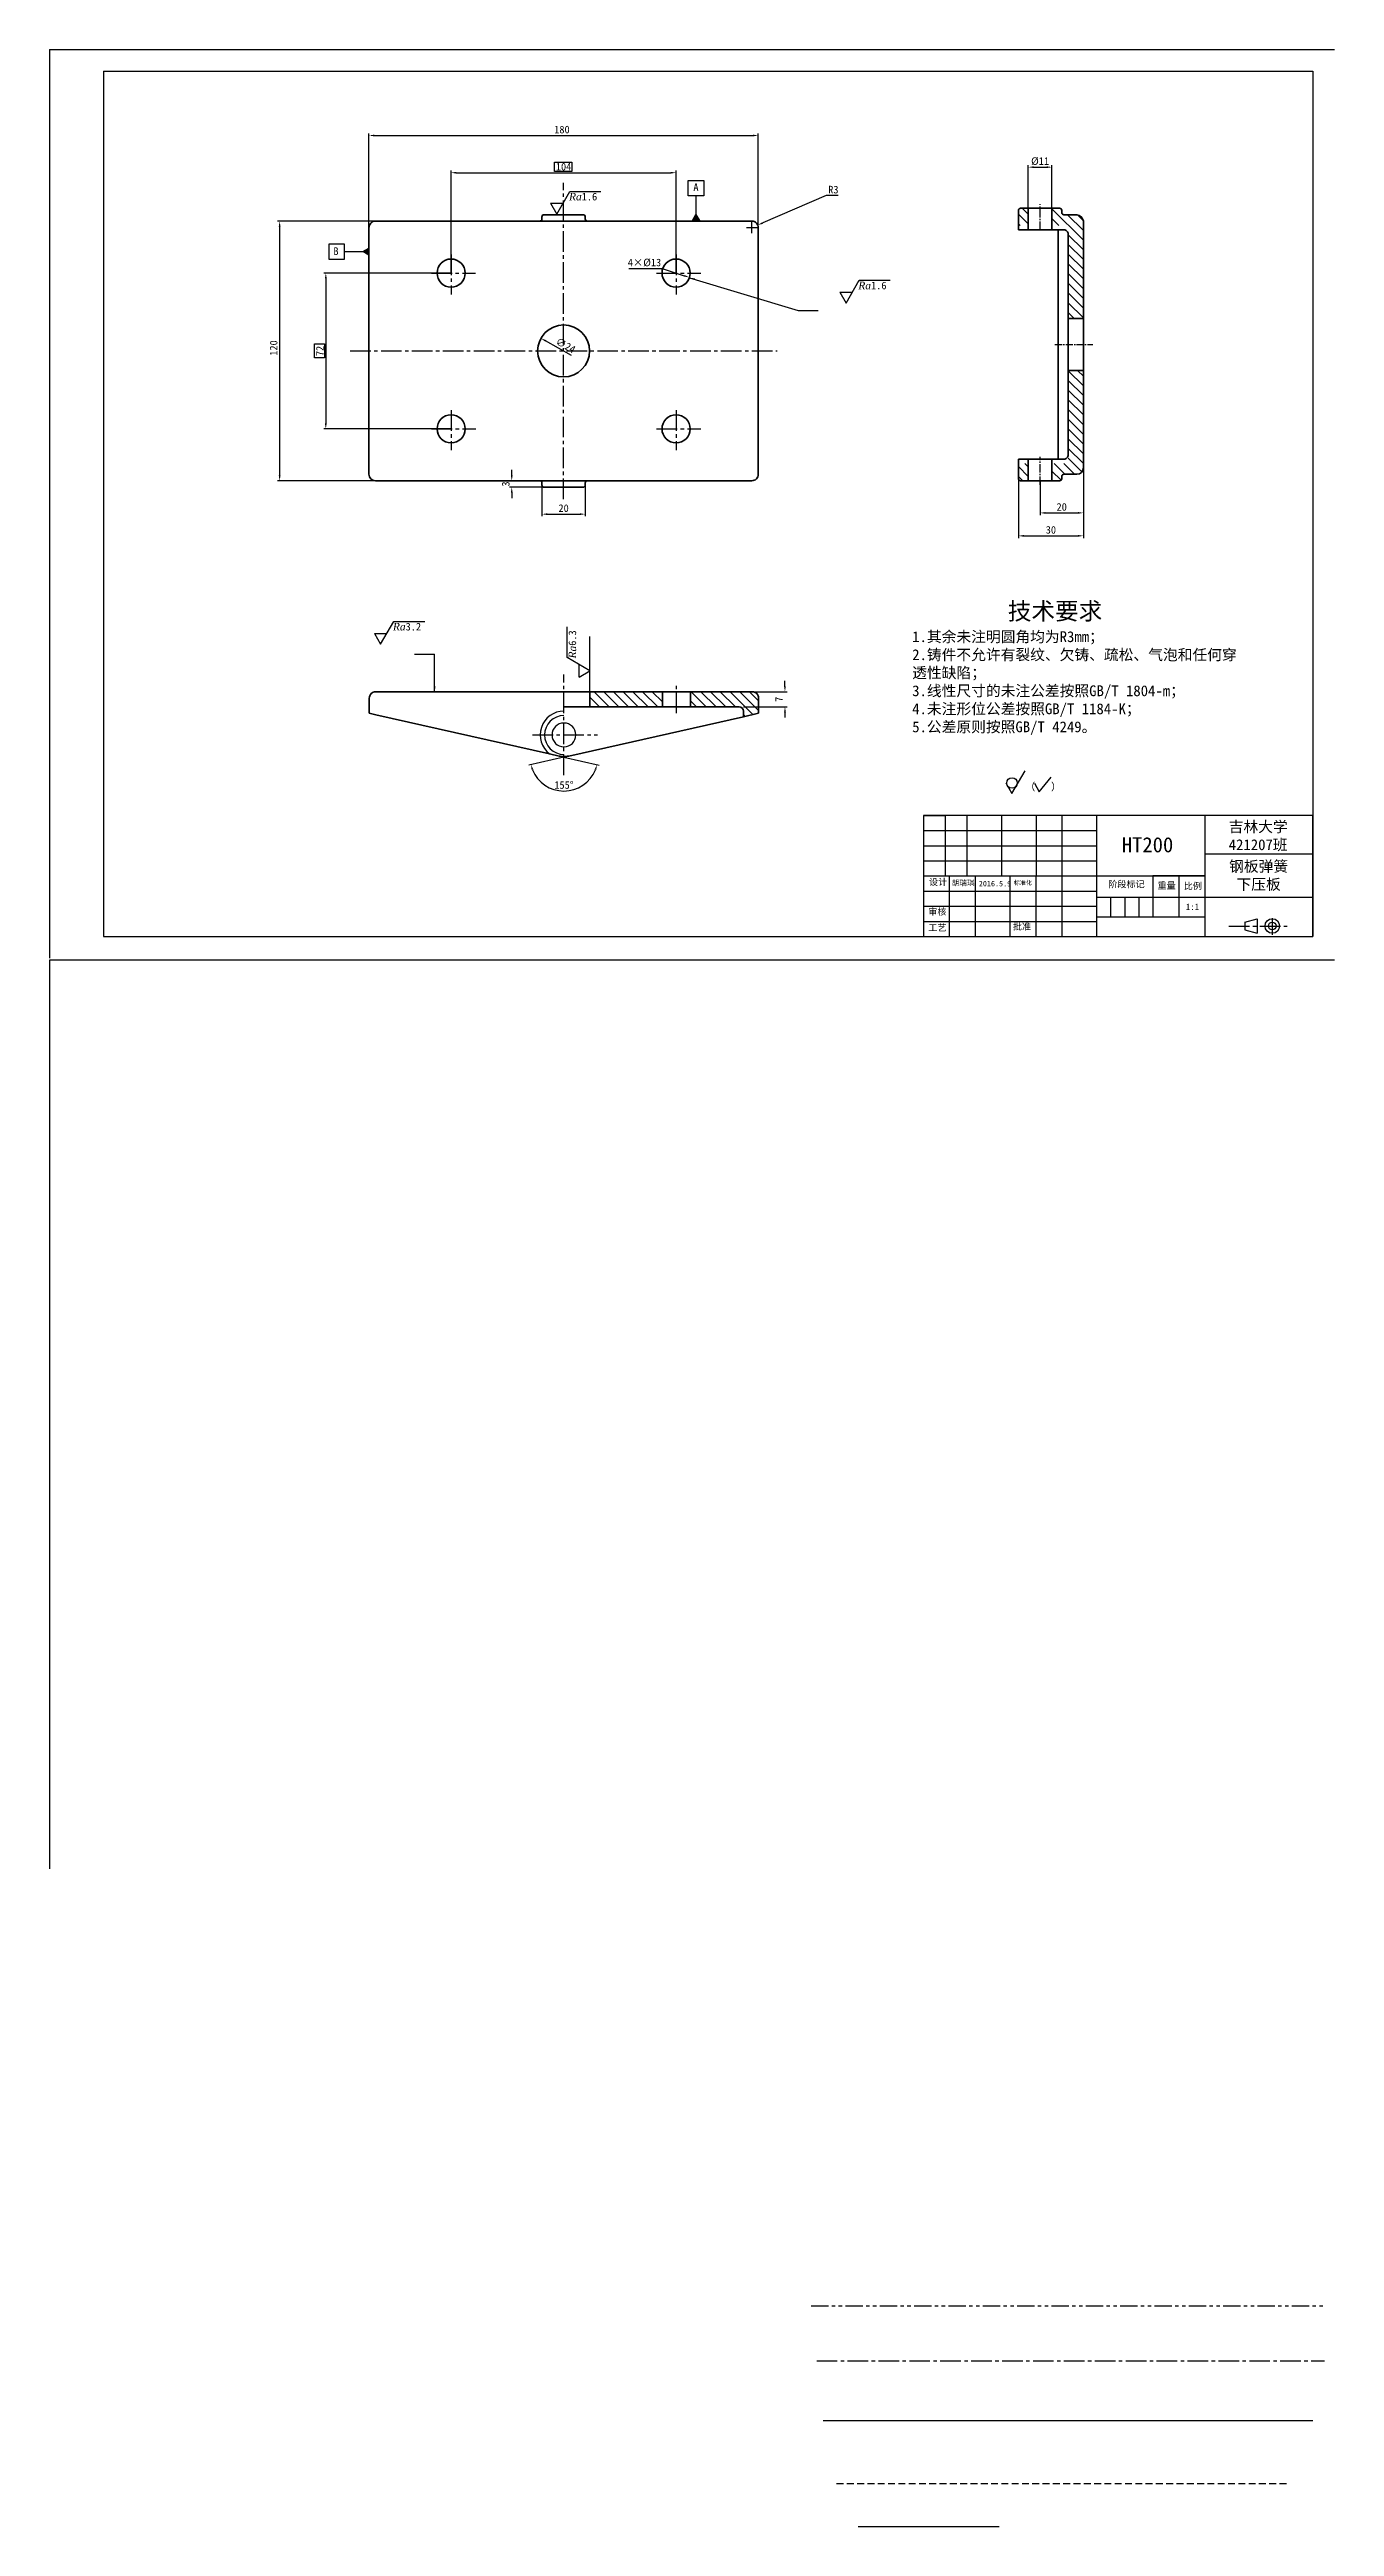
# Model space of a CAD drawing. Header units: millimetres. Extents: x -4667 to 8941, y -1665 to 5310.
# Drawn here: x 344 to 938, y 1129 to 2274 of the extents above; entities that cross this region are included whole.
import ezdxf

# ---------------------------------------------------------------- set-up
doc = ezdxf.new("R2010")
doc.units = ezdxf.units.MM
for name, pattern in [('ACAD_ISO02W100', [15, 12, -3]), ('CENTER2', [28.575000000000003, 19.05, -3.175, 3.175, -3.175]), ('DASHED2', [9.524999999999999, 6.35, -3.175]), ('PHANTOM2', [31.750000000000004, 15.875, -3.175, 3.175, -3.175, 3.175, -3.175])]:
    doc.linetypes.add(name, pattern=pattern)
for name, color, linetype in [('双点划线、', 3, 'PHANTOM2'), ('图层1', 7, 'CONTINUOUS'), ('尺寸', 4, 'CONTINUOUS'), ('文字', 3, 'CONTINUOUS'), ('点划线', 6, 'CENTER2'), ('细实线', 3, 'CONTINUOUS'), ('虚线', 4, 'DASHED2')]:
    doc.layers.add(name, color=color, linetype=linetype)
doc.layers.add('粗实线', color=2, linetype='CONTINUOUS', lineweight=30)
doc.styles.get("Standard").update_dxf_attribs({"font": '', "height": 3.5})
doc.styles.get('Standard').set_extended_font_data('SimSun')
doc.dimstyles.new('无偏差', dxfattribs={"dimtxt": 3.5, "dimasz": 2.5, "dimexe": 1, "dimexo": 0, "dimgap": 1, "dimtad": 1, "dimtoh": 1, "dimdec": 0, "dimzin": 0, "dimdsep": 46, "dimtxsty": 'Standard', "dimcen": 2.5, "dimclrd": 256, "dimadec": 0, "dimazin": 0, "dimtfac": 1, "dimtdec": 0, "dimtofl": 0, "dimtmove": 0, "dimatfit": 3, "dimfxl": 1, "dimtolj": 1, "dimtzin": 0, "dimarcsym": 0})
doc.dimstyles.new('无偏差$0', dxfattribs={"dimtxt": 3.5, "dimasz": 2.5, "dimexe": 1, "dimexo": 0, "dimgap": 1, "dimtad": 1, "dimtoh": 1, "dimdec": 0, "dimzin": 0, "dimdsep": 46, "dimtxsty": 'Standard', "dimcen": 2.5, "dimclrd": 256, "dimadec": 0, "dimazin": 0, "dimtfac": 1, "dimtdec": 0, "dimtofl": 0, "dimtmove": 0, "dimatfit": 3, "dimfxl": 1, "dimtolj": 1, "dimtzin": 0, "dimarcsym": 0})

msp = doc.modelspace()

# ---------------------------------------------------------------- texts
at = {"layer": '图层1', "color": 3, "linetype": 'ACAD_ISO02W100', "lineweight": -3, "insert": (889.234980134464, 1917.129650667374), "char_height": 2.499209012464046, "width": 45.66759662907666, "attachment_point": 1}
msp.add_mtext('{\\fSimSun|b0|i0|c134|p2;\\H2x;吉林大学\\P421207班}', dxfattribs=at)
at = {"layer": '图层1', "color": 3, "linetype": 'Continuous', "lineweight": -3, "attachment_point": 1}
for s, insert, char_height, width in [('{\\fSimSun|b0|i0|c134|p2;HT200}', (839.8004439308074, 1909.786125754113), 6.99778523489933, 42.81232038196278), ('{\\fSimSun|b0|i0|c134|p2;2016.5.9}', (773.7175066226514, 1889.563202784095), 2.499209012464046, 14.83974858611441), ('{\\fSimSun|b0|i0|c134|p2;阶段标记}', (833.5847420123523, 1889.537431346031), 2.999050814956855, 23.56437688786029), ('{\\fSimSun|b0|i0|c134|p2;重量}', (856.3075388783359, 1888.936879872606), 2.999050814956855, 9.858565888789867), ('{\\H1.667x;钢板弹簧\\P 下压板}', (889.4306175987222, 1898.835876605954), 2.999050814956855, 45.82714247817233), ('{\\fSimSun|b0|i0|c134|p2;比例}', (868.4504081666869, 1888.696655369616), 2.999050814956855, 10.45969984630077), ('{\\fSimSun|b0|i0|c134|p2;1:1}', (869.4122159198955, 1879.087788310168), 2.999050814956855, 10.21924438363653)]:
    msp.add_mtext(s, dxfattribs=dict(at, insert=insert, char_height=char_height, width=width))
at = {"layer": '尺寸', "ltscale": 0.5, "char_height": 3.5, "width": 18.06400288446821, "attachment_point": 1}
for s, insert in [('{\\fTimes New Roman|b0|i1|c238|p18;Ra}1.6', (584.2790704365352, 2207.622641484759)), ('{\\fTimes New Roman|b0|i1|c238|p18;Ra}1.6', (718.0037771209345, 2166.543034834758)), ('{\\fTimes New Roman|b0|i1|c238|p18;Ra}3.2', (502.8632383280301, 2008.838245571624))]:
    msp.add_mtext(s, dxfattribs=dict(at, insert=insert))
at = {"layer": '尺寸', "ltscale": 0.5, "insert": (584.0694439861145, 1992.389677252643), "char_height": 3.5, "width": 18.06400288446821, "attachment_point": 1, "rotation": 90}
msp.add_mtext('{\\fTimes New Roman|b0|i1|c238|p18;Ra}6.3', dxfattribs=at)
at = {"layer": '文字', "ltscale": 0.5, "char_height": 3.5, "width": 4.686092984262359, "attachment_point": 1}
for s, insert in [('A', (641.752988222448, 2212.03013693602)), ('B', (475.3562079401236, 2182.411340784922))]:
    msp.add_mtext(s, dxfattribs=dict(at, insert=insert))
at = {"layer": '文字', "linetype": 'Continuous', "lineweight": -3, "insert": (742.9101282218398, 2018.306019970778), "char_height": 2.499209012464046, "width": 154.1637923552209, "attachment_point": 1}
msp.add_mtext('{\\fSimSun|b0|i0|c134|p54;\\H2x;             \\H1.601x;技术要求\\P\\fSimSun|b0|i0|c134|p2;\\H0.6248x;1.其余未注明圆角均为R3mm；\\P2.铸件不允许有裂纹、欠铸、疏松、气泡和任何穿透性缺陷；\\P3.线性尺寸的未注公差按照GB/T 1804-m；\\P4.未注形位公差按照GB/T 1184-K；\\P5.公差原则按照GB/T 4249。}', dxfattribs=at)
at = {"layer": '粗实线', "color": 3, "linetype": 'Continuous', "lineweight": -3, "attachment_point": 1}
for s, insert, char_height, width in [('{\\fSimSun|b0|i0|c134|p54;\\H1.2x;设计}', (750.6884509506231, 1890.552445899515), 2.499209012464046, 10.63293193729163), ('{\\fSimSun|b0|i0|c134|p2;标准化}', (789.897576039702, 1889.722860554), 1.999367209971237, 10.26997686050278), ('{\\fSimSun|b0|i0|c134|p54;工艺}', (750.3561699788538, 1869.417672067062), 2.999050814956855, 10.07913313478674), ('{\\fSimSun|b0|i0|c134|p54;审核}', (750.3561699788538, 1876.831441911748), 2.999050814956855, 10.18989627581951), ('{\\fSimSun|b0|i0|c134|p54;批准}', (789.457751883921, 1869.970936985127), 2.999050814956855, 9.414579642579467)]:
    msp.add_mtext(s, dxfattribs=dict(at, insert=insert, char_height=char_height, width=width))
at = {"layer": '细实线', "ltscale": 0.5, "insert": (797.7547979709589, 1935.135405161639), "char_height": 3.5, "attachment_point": 1}
msp.add_mtext_dynamic_manual_height_columns('{\\H0.95833x;(   )}', width=19.52686324481692, gutter_width=17.5, heights=[0], dxfattribs=at)
at = {"layer": '细实线', "insert": (761.2233928339083, 1889.911700473539), "char_height": 2.5, "width": 15.02663890071199, "attachment_point": 1}
msp.add_mtext('胡瑞琪{\\fￋￎￌﾣﾤ|b0|i0|c134|p2; }', dxfattribs=at)

# ---------------------------------------------------------------- blocks, each defined once
blk = doc.blocks.new('*D182')
at = {"layer": '尺寸', "color": 0, "lineweight": -2, "ltscale": 0.5}
for p, q in [((491.7696314301966, 2191.537069384745), (491.7696314301966, 2235.128379943651)), ((671.7696314301966, 2191.537069647013), (671.7696314301966, 2235.128379943651))]:
    blk.add_line(p, q, dxfattribs=at)
at = {"layer": '尺寸', "lineweight": -2, "ltscale": 0.5}
blk.add_line((494.2696314301966, 2234.128379943651), (669.2696314301966, 2234.128379943651), dxfattribs=at)
at = {"layer": '尺寸', "ltscale": 0.5}
for points in [[(494.2696314301966, 2234.545046610318), (494.2696314301966, 2233.711713276985), (491.7696314301966, 2234.128379943651)], [(669.2696314301966, 2234.545046610318), (669.2696314301966, 2233.711713276985), (671.7696314301966, 2234.128379943651)]]:
    blk.add_solid(points, dxfattribs=at)
at = {"layer": '尺寸', "color": 0, "ltscale": 0.5, "insert": (580.9966765941936, 2236.878379943651), "char_height": 3.5, "attachment_point": 5}
blk.add_mtext('\\A1;180', dxfattribs=at)
blk = doc.blocks.new('*D183')
at = {"layer": '尺寸', "color": 0, "lineweight": -2, "ltscale": 0.5}
for p, q in [((494.7696314301966, 2194.537069647013), (449.4877908079802, 2194.537069647013)), ((494.7696314301966, 2074.537069647013), (449.4877908079801, 2074.537069647013))]:
    blk.add_line(p, q, dxfattribs=at)
at = {"layer": '尺寸', "lineweight": -2, "ltscale": 0.5}
blk.add_line((450.4877908079802, 2192.037069647013), (450.4877908079801, 2077.037069647013), dxfattribs=at)
at = {"layer": '尺寸', "ltscale": 0.5}
for points in [[(450.0711241413135, 2192.037069647013), (450.9044574746468, 2192.037069647013), (450.4877908079802, 2194.537069647013)], [(450.0711241413134, 2077.037069647013), (450.9044574746468, 2077.037069647013), (450.4877908079801, 2074.537069647013)]]:
    blk.add_solid(points, dxfattribs=at)
at = {"layer": '尺寸', "color": 0, "ltscale": 0.5, "insert": (447.7377908079798, 2135.897703584391), "char_height": 3.5, "attachment_point": 5, "rotation": 90}
blk.add_mtext('\\A1;120', dxfattribs=at)
blk = doc.blocks.new('*D184')
at = {"layer": '尺寸', "lineweight": -2, "ltscale": 0.5}
for p, q in [((703.2159635463206, 2206.344282806325), (673.8225626406645, 2193.709139209037)), ((708.7270746574374, 2206.344282806325), (703.2159635463206, 2206.344282806325))]:
    blk.add_line(p, q, dxfattribs=at)
at = {"layer": '尺寸', "color": 0, "lineweight": -2, "ltscale": 0.5}
for p, q in [((666.2696314301975, 2191.537069647015), (671.2696314301974, 2191.537069647015)), ((668.7696314301971, 2189.037069647015), (668.7696314301976, 2194.037069647015))]:
    blk.add_line(p, q, dxfattribs=at)
at = {"layer": '尺寸', "ltscale": 0.5}
blk.add_solid([(673.6580119162688, 2194.091937028012), (673.9871133650602, 2193.326341390062), (671.5257757268148, 2192.721834862663)], dxfattribs=at)
at = {"layer": '尺寸', "color": 0, "ltscale": 0.5, "insert": (706.4715191018819, 2209.094282806325), "char_height": 3.5, "attachment_point": 5}
blk.add_mtext('\\A1;R3', dxfattribs=at)
blk = doc.blocks.new('*D185')
at = {"layer": '尺寸', "color": 0, "lineweight": -2, "ltscale": 0.5}
for p, q in [((571.7696314301966, 2072.53706955959), (571.7696314301966, 2058.104019474331)), ((591.7696314301966, 2072.537069647013), (591.7696314301966, 2058.104019474331))]:
    blk.add_line(p, q, dxfattribs=at)
at = {"layer": '尺寸', "lineweight": -2, "ltscale": 0.5}
blk.add_line((574.2696314301966, 2059.104019474331), (589.2696314301966, 2059.104019474331), dxfattribs=at)
at = {"layer": '尺寸', "ltscale": 0.5}
for points in [[(574.2696314301966, 2059.520686140997), (574.2696314301966, 2058.687352807664), (571.7696314301966, 2059.104019474331)], [(589.2696314301966, 2059.520686140997), (589.2696314301966, 2058.687352807664), (591.7696314301966, 2059.104019474331)]]:
    blk.add_solid(points, dxfattribs=at)
at = {"layer": '尺寸', "color": 0, "ltscale": 0.5, "insert": (581.7696314301966, 2061.854019474331), "char_height": 3.5, "attachment_point": 5}
blk.add_mtext('\\A1;20', dxfattribs=at)
blk = doc.blocks.new('*D186')
at = {"layer": '尺寸', "color": 0, "lineweight": -2, "ltscale": 0.5}
for p, q in [((529.7406850776752, 2170.537069647013), (470.8473397914713, 2170.537069647013)), ((529.7696314301966, 2098.537069647013), (470.8473397914713, 2098.537069647013))]:
    blk.add_line(p, q, dxfattribs=at)
at = {"layer": '尺寸', "lineweight": -2, "ltscale": 0.5}
blk.add_line((471.8473397914713, 2168.037069647013), (471.8473397914713, 2101.037069647013), dxfattribs=at)
at = {"layer": '尺寸', "ltscale": 0.5}
for points in [[(471.4306731248046, 2168.037069647013), (472.264006458138, 2168.037069647013), (471.8473397914713, 2170.537069647013)], [(471.4306731248046, 2101.037069647013), (472.264006458138, 2101.037069647013), (471.8473397914713, 2098.537069647013)]]:
    blk.add_solid(points, dxfattribs=at)
at = {"layer": '尺寸', "color": 0, "ltscale": 0.5, "insert": (469.097339791471, 2134.537069647013), "char_height": 3.5, "attachment_point": 5, "rotation": 90}
blk.add_mtext('\\A1;72', dxfattribs=at)
blk = doc.blocks.new('*D187')
at = {"layer": '尺寸', "color": 0, "lineweight": -2, "ltscale": 0.5}
for p, q in [((529.7406850776752, 2170.537069647013), (529.7406850776752, 2217.926610962792)), ((633.7696314301966, 2170.537069647013), (633.7696314301966, 2217.926610962792))]:
    blk.add_line(p, q, dxfattribs=at)
at = {"layer": '尺寸', "lineweight": -2, "ltscale": 0.5}
blk.add_line((532.2406850776752, 2216.926610962792), (631.2696314301966, 2216.926610962792), dxfattribs=at)
at = {"layer": '尺寸', "ltscale": 0.5}
for points in [[(532.2406850776752, 2217.343277629458), (532.2406850776752, 2216.509944296125), (529.7406850776752, 2216.926610962792)], [(631.2696314301966, 2217.343277629458), (631.2696314301966, 2216.509944296125), (633.7696314301966, 2216.926610962792)]]:
    blk.add_solid(points, dxfattribs=at)
at = {"layer": '尺寸', "color": 0, "ltscale": 0.5, "insert": (581.7551582539359, 2219.676610962792), "char_height": 3.5, "attachment_point": 5}
blk.add_mtext('\\A1;104', dxfattribs=at)
blk = doc.blocks.new('*D188')
at = {"layer": '尺寸', "lineweight": -2, "ltscale": 0.5}
blk.add_line((585.4332508447555, 2132.493866362484), (573.472704410339, 2139.164272044483), dxfattribs=at)
at = {"layer": '尺寸', "ltscale": 0.5}
blk.add_solid([(573.6756518839122, 2139.528172352372), (573.2697569367658, 2138.800371736595), (571.289302563008, 2140.381956885923)], dxfattribs=at)
at = {"layer": '尺寸', "color": 0, "ltscale": 0.5, "insert": (582.7339345486748, 2137.148033229848), "char_height": 3.5, "attachment_point": 5, "rotation": 330.85155932735097}
blk.add_mtext('\\A1;∅24', dxfattribs=at)
blk = doc.blocks.new('*D189')
at = {"layer": '尺寸', "lineweight": -2, "ltscale": 0.5}
for p, q in [((684.0930386783657, 1979.533491482973), (684.0930386783657, 1982.033491482973)), ((684.0930386783657, 1967.533491482973), (684.0930386783657, 1965.033491482973))]:
    blk.add_line(p, q, dxfattribs=at)
at = {"layer": '尺寸', "color": 0, "lineweight": -2, "ltscale": 0.5}
for p, q in [((664.9297653117128, 1977.033491482973), (685.0930386783657, 1977.033491482973)), ((664.9297653117128, 1970.033491482973), (685.0930386783657, 1970.033491482973))]:
    blk.add_line(p, q, dxfattribs=at)
at = {"layer": '尺寸', "ltscale": 0.5}
for points in [[(683.6763720116991, 1979.533491482973), (684.5097053450323, 1979.533491482973), (684.0930386783657, 1977.033491482973)], [(683.6763720116991, 1967.533491482973), (684.5097053450323, 1967.533491482973), (684.0930386783657, 1970.033491482973)]]:
    blk.add_solid(points, dxfattribs=at)
at = {"layer": '尺寸', "color": 0, "ltscale": 0.5, "insert": (681.3430386783654, 1973.533491482973), "char_height": 3.5, "attachment_point": 5, "rotation": 90}
blk.add_mtext('\\A1;7', dxfattribs=at)
blk = doc.blocks.new('*D190')
at = {"layer": '尺寸', "color": 0, "lineweight": -2, "ltscale": 0.5}
for q in [(565.6770032091522, 1943.126613425585), (598.1825925947152, 1943.126611667722)]:
    blk.add_line((581.9297980996932, 1946.783491355227), q, dxfattribs=at)
at = {"layer": '尺寸', "lineweight": -2, "ltscale": 0.5}
blk.add_arc((581.9297980996932, 1946.783491355227), 15.65911456069336, 201.837476089065, 338.1625177139638, dxfattribs=at)
at = {"layer": '尺寸', "ltscale": 0.5}
for points in [[(566.9964332327696, 1940.835070263475), (567.792244669098, 1941.082312254757), (566.652612977086, 1943.346125568101)], [(596.0673509136628, 1941.082310725674), (596.8631623232502, 1940.835068648318), (597.2069828505232, 1943.346123915758)]]:
    blk.add_solid(points, dxfattribs=at)
at = {"layer": '尺寸', "color": 0, "ltscale": 0.5, "insert": (581.9297974015842, 1933.874376794534), "char_height": 3.5, "attachment_point": 5, "rotation": 359.9999969015143}
blk.add_mtext('\\A1;155°', dxfattribs=at)
blk = doc.blocks.new('*D191')
at = {"layer": '尺寸', "color": 0, "lineweight": -2, "ltscale": 0.5}
for p, q in [((570.7696313864853, 2074.537069647013), (556.7902352116438, 2074.537069647013)), ((572.7696314301966, 2071.537069647013), (556.7902352116438, 2071.537069647013))]:
    blk.add_line(p, q, dxfattribs=at)
at = {"layer": '尺寸', "lineweight": -2, "ltscale": 0.5}
for p, q in [((557.7902352116438, 2077.037069647013), (557.7902352116438, 2079.537069647013)), ((557.7902352116438, 2069.037069647013), (557.7902352116438, 2066.537069647013))]:
    blk.add_line(p, q, dxfattribs=at)
at = {"layer": '尺寸', "ltscale": 0.5}
for points in [[(557.3735685449772, 2077.037069647013), (558.2069018783104, 2077.037069647013), (557.7902352116438, 2074.537069647013)], [(557.3735685449772, 2069.037069647013), (558.2069018783104, 2069.037069647013), (557.7902352116438, 2071.537069647013)]]:
    blk.add_solid(points, dxfattribs=at)
at = {"layer": '尺寸', "color": 0, "ltscale": 0.5, "insert": (555.0402352116434, 2073.037069647013), "char_height": 3.5, "attachment_point": 5, "rotation": 90}
blk.add_mtext('\\A1;3', dxfattribs=at)
blk = doc.blocks.new('*D243')
at = {"layer": '文字', "lineweight": -2, "ltscale": 0.5}
for p, q in [((611.9266461700336, 2172.610993834624), (627.3738683922558, 2172.610993834624)), ((627.3738683922558, 2172.610993834624), (637.5745885773306, 2169.303253976632))]:
    blk.add_line(p, q, dxfattribs=at)
at = {"layer": '文字', "ltscale": 0.5}
blk.add_solid([(637.7031110429953, 2169.699603679458), (637.4460661116659, 2168.906904273806), (639.952686794289, 2168.532119182643)], dxfattribs=at)
at = {"layer": '文字', "color": 0, "ltscale": 0.5, "insert": (619.1502572811447, 2175.360993834624), "char_height": 3.5, "attachment_point": 5}
blk.add_mtext('\\A1;4×%%c13', dxfattribs=at)
blk = doc.blocks.new('*D251')
at = {"layer": '尺寸', "color": 0, "lineweight": -2, "ltscale": 0.5}
for p, q in [((796.5342321490243, 2200.537069647013), (796.5342321490243, 2220.494234044742)), ((807.5342321490243, 2200.537069647013), (807.5342321490243, 2220.494234044742))]:
    blk.add_line(p, q, dxfattribs=at)
at = {"layer": '尺寸', "lineweight": -2, "ltscale": 0.5}
blk.add_line((799.0342321490243, 2219.494234044742), (805.0342321490243, 2219.494234044742), dxfattribs=at)
at = {"layer": '尺寸', "ltscale": 0.5}
for points in [[(799.0342321490243, 2219.910900711409), (799.0342321490243, 2219.077567378076), (796.5342321490243, 2219.494234044742)], [(805.0342321490243, 2219.910900711409), (805.0342321490243, 2219.077567378076), (807.5342321490243, 2219.494234044742)]]:
    blk.add_solid(points, dxfattribs=at)
at = {"layer": '尺寸', "color": 0, "ltscale": 0.5, "insert": (802.0342321490243, 2222.244234044742), "char_height": 3.5, "attachment_point": 5}
blk.add_mtext('\\A1;%%c11', dxfattribs=at)
blk = doc.blocks.new('*D252')
at = {"layer": '尺寸', "color": 0, "lineweight": -2, "ltscale": 0.5}
for p, q in [((802.0342321490243, 2074.537069647013), (802.0342321490243, 2058.676035944862)), ((822.0342321490239, 2080.537069647013), (822.0342321490239, 2058.676035944862))]:
    blk.add_line(p, q, dxfattribs=at)
at = {"layer": '尺寸', "lineweight": -2, "ltscale": 0.5}
blk.add_line((804.5342321490243, 2059.676035944862), (819.5342321490239, 2059.676035944862), dxfattribs=at)
at = {"layer": '尺寸', "ltscale": 0.5}
for points in [[(804.5342321490243, 2060.092702611528), (804.5342321490243, 2059.259369278195), (802.0342321490243, 2059.676035944862)], [(819.5342321490239, 2060.092702611528), (819.5342321490239, 2059.259369278195), (822.0342321490239, 2059.676035944862)]]:
    blk.add_solid(points, dxfattribs=at)
at = {"layer": '尺寸', "color": 0, "ltscale": 0.5, "insert": (812.0342321490241, 2062.426035944862), "char_height": 3.5, "attachment_point": 5}
blk.add_mtext('\\A1;20', dxfattribs=at)
blk = doc.blocks.new('*D253')
at = {"layer": '尺寸', "color": 0, "lineweight": -2, "ltscale": 0.5}
for p, q in [((792.0342321490243, 2075.537069647013), (792.0342321490243, 2048.073320506637)), ((822.0342321490239, 2080.537069647013), (822.0342321490239, 2048.073320506637))]:
    blk.add_line(p, q, dxfattribs=at)
at = {"layer": '尺寸', "lineweight": -2, "ltscale": 0.5}
blk.add_line((794.5342321490243, 2049.073320506637), (819.5342321490239, 2049.073320506637), dxfattribs=at)
at = {"layer": '尺寸', "ltscale": 0.5}
for points in [[(794.5342321490243, 2049.489987173304), (794.5342321490243, 2048.656653839971), (792.0342321490243, 2049.073320506637)], [(819.5342321490239, 2049.489987173304), (819.5342321490239, 2048.656653839971), (822.0342321490239, 2049.073320506637)]]:
    blk.add_solid(points, dxfattribs=at)
at = {"layer": '尺寸', "color": 0, "ltscale": 0.5, "insert": (807.0342321490241, 2051.823320506637), "char_height": 3.5, "attachment_point": 5}
blk.add_mtext('\\A1;30', dxfattribs=at)

# ---------------------------------------------------------------- dimensions: what is measured, and where the dimension line sits
at = {"layer": '尺寸', "ltscale": 0.5}
dim = msp.add_linear_dim(base=(671.7696314301966, 2234.128379943651), p1=(491.7696314301966, 2191.537069384745), p2=(671.7696314301966, 2191.537069647013), dimstyle='无偏差$0', dxfattribs=at)
dim.commit()
dim.dimension.update_dxf_attribs({"geometry": '*D182', "text_midpoint": (580.9966765941936, 2234.128379943651), "dimtype": 160})
for base, p1, p2, picture, middle in [((633.7696314301966, 2216.926610962792), (529.7406850776752, 2170.537069647013), (633.7696314301966, 2170.537069647013), '*D187', (581.7551582539359, 2219.676610962792)), ((591.7696314301966, 2059.104019474331), (571.7696314301966, 2072.53706955959), (591.7696314301966, 2072.537069647013), '*D185', (581.7696314301966, 2061.854019474331)), ((822.0342321490239, 2049.073320506637), (792.0342321490243, 2075.537069647013), (822.0342321490239, 2080.537069647013), '*D253', (807.0342321490241, 2051.823320506637)), ((822.0342321490239, 2059.676035944862), (802.0342321490243, 2074.537069647013), (822.0342321490239, 2080.537069647013), '*D252', (812.0342321490241, 2062.426035944862))]:
    dim = msp.add_linear_dim(base=base, p1=p1, p2=p2, dimstyle='无偏差$0', dxfattribs=at)
    dim.commit()
    dim.dimension.update_dxf_attribs({"geometry": picture, "text_midpoint": middle})
dim = msp.add_linear_dim(base=(807.5342321490243, 2219.494234044742), p1=(796.5342321490243, 2200.537069647013), p2=(807.5342321490243, 2200.537069647013), text='%%c11', dimstyle='无偏差$0', dxfattribs=at)
dim.commit()
dim.dimension.update_dxf_attribs({"geometry": '*D251', "text_midpoint": (802.0342321490243, 2222.244234044742)})
dim = msp.add_radius_dim(center=(668.7696314301975, 2191.537069647015), mpoint=(671.5257757268148, 2192.721834862663), dimstyle='无偏差', dxfattribs=at)
dim.commit()
dim.dimension.update_dxf_attribs({"geometry": '*D184', "text_midpoint": (706.4715191018819, 2206.344282806325), "dimtype": 164})
for base, p1, p2, picture, middle in [((450.4877908079801, 2074.537069647013), (494.7696314301966, 2194.537069647013), (494.7696314301966, 2074.537069647013), '*D183', (450.4877908079798, 2135.897703584391)), ((557.7902352116438, 2074.537069647013), (572.7696314301966, 2071.537069647013), (570.7696313864853, 2074.537069647013), '*D191', (557.7902352116434, 2073.037069647013))]:
    dim = msp.add_linear_dim(base=base, p1=p1, p2=p2, angle=90, dimstyle='无偏差$0', dxfattribs=at)
    dim.commit()
    dim.dimension.update_dxf_attribs({"geometry": picture, "text_midpoint": middle, "dimtype": 160})
for base, p1, p2, picture, middle in [((471.8473397914713, 2098.537069647013), (529.7406850776752, 2170.537069647013), (529.7696314301966, 2098.537069647013), '*D186', (469.097339791471, 2134.537069647013)), ((684.0930386783657, 1977.033491482973), (664.9297653117128, 1970.033491482973), (664.9297653117128, 1977.033491482973), '*D189', (681.3430386783654, 1973.533491482973))]:
    dim = msp.add_linear_dim(base=base, p1=p1, p2=p2, angle=90, dimstyle='无偏差$0', dxfattribs=at)
    dim.commit()
    dim.dimension.update_dxf_attribs({"geometry": picture, "text_midpoint": middle})
dim = msp.add_diameter_dim_2p(p1=(592.2499602973854, 2128.692182408103), p2=(571.289302563008, 2140.381956885923), dimstyle='无偏差', dxfattribs=at)
dim.commit()
dim.dimension.update_dxf_attribs({"geometry": '*D188', "text_midpoint": (581.3944812230911, 2134.746291197784), "dimtype": 163})
dim = msp.add_angular_dim_2l(base=(575.1210574892041, 1932.682111276526), line1=((584.124894706244, 1947.277387967348), (664.9297653117128, 1965.458479275941)), line2=((494.9297653117128, 1966.358503690004), (575.263810721869, 1948.283338895082)), dimstyle='无偏差', dxfattribs=at)
dim.commit()
dim.dimension.update_dxf_attribs({"geometry": '*D190', "text_midpoint": (581.9297974015843, 1933.874376794534)})
at = {"layer": '文字', "ltscale": 0.5}
dim = msp.add_diameter_dim_2p(p1=(627.586576066105, 2172.542020111384), p2=(639.952686794289, 2168.532119182643), text='4×%%c13', dimstyle='无偏差', dxfattribs=at)
dim.commit()
dim.dimension.update_dxf_attribs({"geometry": '*D243', "text_midpoint": (619.1502572811447, 2172.610993834624), "dimtype": 163})

# ---------------------------------------------------------------- hatches: boundary and pattern name
at = {"layer": '文字', "ltscale": 0.5}
for points in [[(642.9203256087076, 2197.641532355517), (641.3178684227587, 2194.8659950925), (644.5227827946565, 2194.8659950925)], [(489.0119881126993, 2180.437659770705), (491.7875253757175, 2178.835202584756), (491.7875253757175, 2182.040116956654)]]:
    msp.add_hatch(color=256, dxfattribs=at).paths.add_polyline_path(points)
at = {"layer": '细实线', "ltscale": 0.5}
h = msp.add_hatch(dxfattribs=at)
h.set_pattern_fill('ANSI31', color=256, angle=90, style=0)
h.set_pattern_definition([(135, (807.5342321490243, 2074.537069647013), (-2.245064030267288, -2.245064030267288), [])])
h.paths.add_polyline_path([(796.5342321490245, 2200.537069647013), (793.0342321490245, 2200.537069647013, 0.4142135623731616), (792.0342321490243, 2199.537069647013), (792.0342321490243, 2197.537069647013), (792.0342321490241, 2192.537069647013), (796.5342321490243, 2192.537069647013)])
h.paths.add_polyline_path([(796.5342321490243, 2082.537069647013), (792.0342321490241, 2082.537069647013), (792.0342321490243, 2077.537069647013), (792.0342321490243, 2075.537069647013, 0.4142135623730951), (793.0342321490243, 2074.537069647013), (796.5342321490243, 2074.537069647013)])
h.paths.add_polyline_path([(822.0342321490243, 2125.537069647013), (815.0342321490243, 2125.537069647013), (815.0342321490243, 2082.537069647013), (807.5342321490243, 2082.537069647013), (807.5342321490243, 2074.537069647013), (811.0342321490243, 2074.537069647013, 0.4142135623730951), (812.0342321490243, 2075.537069647013), (812.0342321490243, 2076.537069647013, -0.4142135623730951), (813.0342321490243, 2077.537069647013), (819.0342321490239, 2077.537069647013, 0.4142135623730951), (822.0342321490239, 2080.537069647013)])
h.paths.add_polyline_path([(822.0342321490243, 2194.537069647013, 0.3532022708286752), (819.0342321490243, 2197.537069647013), (813.0342321490243, 2197.537069647013, -0.4142135623730951), (812.0342321490243, 2198.537069647013), (812.0342321490243, 2199.537069647013, 0.4142135623730951), (811.0342321490243, 2200.537069647013), (807.5342321490243, 2200.537069647013), (807.5342321490243, 2192.537069647013), (815.0342321490243, 2192.537069647013), (815.0342321490241, 2149.537069647013), (822.0342321490236, 2149.537069647013)])
h = msp.add_hatch(dxfattribs=at)
h.set_pattern_fill('ANSI31', color=256, angle=90, style=0)
h.set_pattern_definition([(135, (593.9297653117128, 1965.458479275941), (-2.245064030267288, -2.245064030267288), [])])
h.paths.add_polyline_path([(618.9966598429628, 1970.033491482973), (627.4297653117128, 1970.033491482973), (627.4297653117128, 1977.033491482973), (618.9966598429628, 1977.033491482973), (593.9297653117128, 1977.033491482973), (593.9297653117128, 1970.033491482973)])
h.paths.add_polyline_path([(664.9297653117128, 1970.033491482973), (664.929765311713, 1965.458479275942), (671.9297653117126, 1967.033491482973), (671.9297653117128, 1974.033491482973, 0.4142135623730946), (668.9297653117128, 1977.033491482973), (640.4297653117126, 1977.033491482973), (640.4297653117126, 1970.033491482973)])

# ---------------------------------------------------------------- linework, layer by layer
at = {"layer": '双点划线、', "ltscale": 0.5}
msp.add_line((696.2098925702337, 1230.839078408427), (934.218118067849, 1230.839078408427), dxfattribs=at)
at = {"layer": '尺寸', "ltscale": 0.5}
for p, q in [((593.9297653117128, 1977.033491482973), (593.9297653117128, 2002.492837505541)), ((701.8237544423571, 1177.962372934699), (928.0822919648581, 1177.962372934699))]:
    msp.add_line(p, q, dxfattribs=at)
for points in [[(577.5935641290635, 2221.824014393294), (585.5660399702756, 2221.824014393294), (585.5660399702756, 2217.531834938271), (577.5935641290635, 2217.531834938271)], [(466.6735527175842, 2137.802241545711), (471.2949626345799, 2137.802241545711), (471.2949626345799, 2131.354247754853), (466.6735527175842, 2131.354247754853)]]:
    msp.add_lwpolyline(points, close=True, dxfattribs=at)
at = {"layer": '文字', "ltscale": 0.5}
for p, q in [((575.7111111115773, 2202.782500616748), (581.4846138034732, 2202.782500616748)), ((575.7111111115773, 2202.782500616748), (578.5978624575255, 2197.782500616748)), ((578.5978624575255, 2197.782500616748), (584.6600402840158, 2208.282500616748)), ((584.6600402840158, 2208.282500616748), (598.978989115094, 2208.282500616748)), ((642.9203256087076, 2206.317289185019), (642.9203256087076, 2197.641532355517)), ((641.3178684227587, 2194.8659950925), (642.9203256087076, 2197.641532355517)), ((641.3178684227587, 2194.8659950925), (644.5227827946565, 2194.8659950925)), ((642.9203256087076, 2197.641532355517), (644.5227827946565, 2194.8659950925)), ((480.3362312831978, 2180.437659770705), (489.0119881126993, 2180.437659770705)), ((489.0119881126993, 2180.437659770705), (491.7875253757165, 2182.040116956654)), ((491.7875253757165, 2178.835202584756), (489.0119881126993, 2180.437659770705)), ((491.7875253757165, 2178.835202584756), (491.7875253757165, 2182.040116956654)), ((712.3225691419248, 2156.702893966747), (718.3847469684151, 2167.202893966747)), ((718.3847469684151, 2167.202893966747), (732.7036957994933, 2167.202893966747)), ((690.1254512142405, 2153.300093423748), (699.4403099191913, 2153.300093423748)), ((709.4358177959766, 2161.702893966747), (715.2093204878724, 2161.702893966747)), ((709.4358177959766, 2161.702893966747), (712.3225691419248, 2156.702893966747)), ((494.2952790030722, 2003.998104703613), (500.068781694968, 2003.998104703613)), ((494.2952790030722, 2003.998104703613), (497.1820303490204, 1998.998104703613)), ((497.1820303490204, 1998.998104703613), (503.2442081755107, 2009.498104703613)), ((503.2442081755107, 2009.498104703613), (517.5631570065889, 2009.498104703613)), ((583.4095848541256, 1992.770647100124), (583.4095848541256, 2007.089595931202)), ((512.8432508695187, 1994.323650579392), (522.1581095744696, 1994.323650579392)), ((593.9095848541256, 1986.708469273633), (583.4095848541256, 1992.770647100124)), ((588.9095848541256, 1983.821717927685), (588.9095848541256, 1989.595220619581)), ((588.9095848541256, 1983.821717927685), (593.9095848541256, 1986.708469273633)), ((789.0298836975371, 1929.905812652146), (795.0920615240275, 1940.405812652146)), ((786.143132351589, 1934.905812652146), (789.0298836975371, 1929.905812652146)), ((938.1206553464035, 1852.868317033668), (344.1206553464035, 1852.868317033668)), ((717.930287957646, 1128.917313872579), (783.1234302968694, 1128.917313872579))]:
    msp.add_line(p, q, dxfattribs=at)
for points in [[(639.3662227500827, 2213.317289185019), (646.5214096669515, 2213.317289185019), (646.5214096669515, 2206.317289185019), (639.3662227500827, 2206.317289185019)], [(473.3362312831978, 2176.88355691208), (473.3362312831978, 2184.038743828949), (480.3362312831978, 2184.038743828949), (480.3362312831978, 2176.88355691208)]]:
    msp.add_lwpolyline(points, close=True, dxfattribs=at)
at = {"layer": '点划线', "ltscale": 0.5}
for p, q in [((581.7696314301966, 2066.044369342515), (581.7696314301966, 2212.262777505704)), ((529.7406850776752, 2179.114727284985), (529.7406850776752, 2160.692357437634)), ((633.7696314301966, 2179.114727284985), (633.7696314301966, 2160.692357437634)), ((520.7003949305217, 2170.537069647013), (541.1068386172774, 2170.537069647013)), ((624.7293412830431, 2170.537069647013), (645.1357849697988, 2170.537069647013)), ((483.0745419210507, 2134.537069647013), (680.5396148291038, 2134.537069647013)), ((529.7696314301966, 2107.114727284985), (529.7696314301966, 2088.692357437634)), ((633.7696314301966, 2107.114727284985), (633.7696314301966, 2088.692357437634)), ((520.7293412830431, 2098.537069647013), (541.1357849697988, 2098.537069647013)), ((624.7293412830431, 2098.537069647013), (645.1357849697988, 2098.537069647013)), ((581.9297653117128, 1938.480972528905), (581.9297653117128, 1985.028617039214)), ((633.9297705534682, 1967.089931877357), (633.9297705534682, 1980.205207813289)), ((567.3407913626725, 1957.033491482973), (597.436433791976, 1957.033491482973)), ((889.306494856588, 1868.725424895532), (916.7215074018459, 1868.725424895532)), ((909.36998803397, 1872.395807891447), (909.36998803397, 1864.59624988804)), ((698.7558413908625, 1205.550219017874), (933.4511398049763, 1205.550219017874))]:
    msp.add_line(p, q, dxfattribs=at)
at = {"layer": '点划线', "ltscale": 0.2}
for p, q in [((802.0342321490243, 2190.583431563856), (802.0342321490243, 2202.376687433148)), ((802.0342321490243, 2072.682039779173), (802.0342321490243, 2085.582611396074))]:
    msp.add_line(p, q, dxfattribs=at)
at = {"layer": '点划线', "ltscale": 0.175}
msp.add_line((808.8843368233247, 2137.537069647013), (826.4752521071823, 2137.537069647013), dxfattribs=at)
at = {"layer": '粗实线'}
for p, q in [((369.1206553464035, 2263.868317033668), (928.1206553464035, 2263.868317033668)), ((369.1206553464035, 2263.868317033668), (369.1206553464035, 1863.868317033668)), ((928.1206553464035, 2263.868317033668), (928.120655346403, 1863.868317033668)), ((369.1206553464035, 1863.868317033668), (928.120655346403, 1863.868317033668))]:
    msp.add_line(p, q, dxfattribs=at)
at = {"layer": '粗实线', "lineweight": 35, "ltscale": 0.125}
for p, q in [((792.0342321490243, 2190.537069647013), (792.0342321490245, 2199.537069647013)), ((792.0342321490243, 2077.537069647013), (792.0342321490243, 2084.537069647013))]:
    msp.add_line(p, q, dxfattribs=at)
at = {"layer": '粗实线', "lineweight": 35, "ltscale": 0.05}
for p, q in [((792.0342321490243, 2197.537069647013), (792.0342321490243, 2199.537069647013)), ((792.0342321490243, 2075.537069647013), (792.0342321490243, 2077.537069647013))]:
    msp.add_line(p, q, dxfattribs=at)
at = {"layer": '粗实线', "lineweight": 35, "ltscale": 0.0875}
for p, q in [((796.5342321490243, 2200.537069647013), (793.0342321490245, 2200.537069647013)), ((811.0342321490243, 2200.537069647013), (807.5342321490243, 2200.537069647013)), ((796.5342321490243, 2074.537069647013), (793.0342321490243, 2074.537069647013)), ((811.0342321490243, 2074.537069647013), (807.5342321490243, 2074.537069647013))]:
    msp.add_line(p, q, dxfattribs=at)
at = {"layer": '粗实线', "lineweight": 35, "ltscale": 0.2}
for p, q in [((796.5342321490243, 2190.537069647013), (796.5342321490243, 2200.537069647013)), ((807.5342321490243, 2190.537069647013), (807.5342321490243, 2200.537069647013)), ((796.5342321490243, 2074.537069647013), (796.5342321490243, 2084.537069647013)), ((807.5342321490243, 2074.537069647013), (807.5342321490243, 2084.537069647013))]:
    msp.add_line(p, q, dxfattribs=at)
at = {"layer": '粗实线', "lineweight": 35, "ltscale": 0.1375}
for p, q in [((802.0342321490243, 2200.537069647013), (796.5342321490243, 2200.537069647013)), ((807.5342321490243, 2200.537069647013), (802.0342321490243, 2200.537069647013)), ((802.0342321490243, 2190.537069647013), (796.5342321490243, 2190.537069647013)), ((807.5342321490243, 2190.537069647013), (802.0342321490243, 2190.537069647013)), ((802.0342321490243, 2084.537069647013), (796.5342321490243, 2084.537069647013)), ((807.5342321490243, 2084.537069647013), (802.0342321490243, 2084.537069647013)), ((802.0342321490243, 2074.537069647013), (796.5342321490243, 2074.537069647013)), ((807.5342321490243, 2074.537069647013), (802.0342321490243, 2074.537069647013))]:
    msp.add_line(p, q, dxfattribs=at)
at = {"layer": '粗实线', "lineweight": 35, "ltscale": 0.025}
for p, q in [((812.0342321490243, 2198.537069647013), (812.0342321490243, 2199.537069647013)), ((571.7696314301966, 2195.537069647013), (571.7696314301966, 2196.537069647013)), ((591.7696314301966, 2195.537069647013), (591.7696314301966, 2196.537069647013)), ((571.7696314301966, 2073.537069647013), (571.7696314301966, 2072.537069647013)), ((591.7696314301966, 2073.537069647013), (591.7696314301966, 2072.537069647013)), ((812.0342321490243, 2075.537069647013), (812.0342321490243, 2076.537069647013))]:
    msp.add_line(p, q, dxfattribs=at)
at = {"layer": '粗实线', "lineweight": 35}
for p, q in [((491.7696314301966, 2077.537069647013), (491.7696314301966, 2191.537069647013)), ((668.7696314301966, 2194.537069647013), (494.7696314301966, 2194.537069647013)), ((671.7696314301966, 2191.537069647013), (671.7696314301966, 2077.537069647013)), ((810.4592199419931, 2084.537069647013), (810.4592199419931, 2190.537069647013)), ((815.0342321490243, 2149.537069647013), (815.0342321490243, 2188.537069647013)), ((822.0342321490243, 2194.537069647013), (822.0342321490243, 2149.537069647013)), ((815.0342321490243, 2125.537069647013), (815.0342321490243, 2149.537069647013)), ((822.0342321490243, 2149.537069647013), (822.0342321490243, 2125.537069647013)), ((815.0342321490248, 2086.537069647013), (815.0342321490243, 2125.537069647013)), ((822.0342321490243, 2125.537069647013), (822.0342321490239, 2080.537069647013)), ((668.7696312990629, 2074.537069647013), (494.7696314301966, 2074.537069647013)), ((581.9297653117128, 1977.033491482973), (494.9297653117128, 1977.033491482973)), ((593.9297653117128, 1977.033491482973), (618.9966598429628, 1977.033491482973)), ((593.9297653117128, 1970.033491482973), (618.9966598429628, 1970.033491482973)), ((668.9297653117128, 1977.033491482973), (640.4297653117128, 1977.033491482973)), ((662.9297653117128, 1970.033491482973), (640.4297653117128, 1970.033491482973)), ((494.9297653117128, 1966.358503690004), (575.263810721869, 1948.283338895082)), ((584.124894706244, 1947.277387967348), (664.9297653117128, 1965.458479275941))]:
    msp.add_line(p, q, dxfattribs=at)
at = {"layer": '粗实线', "lineweight": 35, "ltscale": 0.45}
for p, q in [((590.7696314301966, 2197.537069647013), (572.7696314301966, 2197.537069647013)), ((590.7696314301966, 2071.537069647013), (572.7696314301966, 2071.537069647013))]:
    msp.add_line(p, q, dxfattribs=at)
at = {"layer": '粗实线', "lineweight": 35, "ltscale": 0.1125}
for p, q in [((796.5342321490243, 2190.537069647013), (792.0342321490243, 2190.537069647013)), ((796.5342321490243, 2084.537069647013), (792.0342321490243, 2084.537069647013))]:
    msp.add_line(p, q, dxfattribs=at)
at = {"layer": '粗实线', "lineweight": 35, "ltscale": 0.1875}
for p, q in [((813.0342321490243, 2190.537069647013), (807.5342321490243, 2190.537069647013)), ((813.0342321490248, 2084.537069647013), (807.5342321490243, 2084.537069647013))]:
    msp.add_line(p, q, dxfattribs=at)
at = {"layer": '粗实线', "lineweight": 35, "ltscale": 0.15}
for p, q in [((819.0342321490243, 2197.537069647013), (813.0342321490243, 2197.537069647013)), ((819.0342321490239, 2077.537069647013), (813.0342321490243, 2077.537069647013))]:
    msp.add_line(p, q, dxfattribs=at)
at = {"layer": '粗实线', "lineweight": 35, "ltscale": 0.175}
for p, q in [((815.0342321490243, 2149.537069647013), (822.0342321490243, 2149.537069647013)), ((815.0342321490243, 2125.537069647013), (822.0342321490243, 2125.537069647013)), ((491.9297653117128, 1974.033491482973), (491.9297653117128, 1967.033491482973)), ((593.9297653117128, 1970.033491482973), (593.9297653117128, 1977.033491482973)), ((627.4297653117128, 1970.033491482973), (627.4297653117128, 1977.033491482973)), ((640.4297653117128, 1970.033491482973), (640.4297653117128, 1977.033491482973)), ((671.9297653117128, 1974.033491482973), (671.9297653117128, 1967.033491482973))]:
    msp.add_line(p, q, dxfattribs=at)
at = {"layer": '粗实线', "lineweight": 35, "ltscale": 0.3}
for p, q in [((581.9297653117128, 1977.033491482973), (593.9297653117128, 1977.033491482973)), ((593.9297653117128, 1970.033491482973), (581.9297653117128, 1970.033491482973))]:
    msp.add_line(p, q, dxfattribs=at)
at = {"layer": '粗实线', "lineweight": 35, "ltscale": 0.21082763671875}
for p, q in [((627.4297653117128, 1977.033491482973), (618.9966598429628, 1977.033491482973)), ((627.4297653117128, 1970.033491482973), (618.9966598429628, 1970.033491482973))]:
    msp.add_line(p, q, dxfattribs=at)
at = {"layer": '粗实线', "lineweight": 35, "ltscale": 0.1625}
for p, q in [((627.4297653117128, 1977.033491482973), (633.9297653117128, 1977.033491482973)), ((633.9297653117128, 1970.033491482973), (627.4297653117128, 1970.033491482973)), ((633.9297653117128, 1977.033491482973), (640.4297653117128, 1977.033491482973)), ((640.4297653117128, 1970.033491482973), (633.9297653117128, 1970.033491482973))]:
    msp.add_line(p, q, dxfattribs=at)
at = {"layer": '粗实线', "lineweight": 35, "ltscale": 0.0768749330107709}
msp.add_line((491.9297653117128, 1967.033491482973), (494.9297653117128, 1966.358503690004), dxfattribs=at)
at = {"layer": '粗实线', "lineweight": 35, "ltscale": 0.1143753051757812}
msp.add_line((664.9297653117128, 1968.033491482973), (664.9297653117128, 1965.458479275941), dxfattribs=at)
at = {"layer": '粗实线', "lineweight": 35, "ltscale": 0.1793750669900527}
msp.add_line((671.9297653117128, 1967.033491482973), (664.9297653117128, 1965.458479275941), dxfattribs=at)
at = {"layer": '粗实线', "lineweight": 35, "ltscale": 0.1145649793677443}
msp.add_line((575.2637941307573, 1948.283344494824), (579.7346184810192, 1947.277389811373), dxfattribs=at)
at = {"layer": '粗实线', "color": 2, "linetype": 'Continuous', "lineweight": 30}
for p, q in [((748.1776064489909, 1919.850598912863), (748.1776064489909, 1863.868317033668)), ((928.120655346403, 1919.850598912863), (748.1776064489909, 1919.850598912863)), ((748.1776064489909, 1919.850598912863), (758.1744424988478, 1919.850598912863)), ((748.1776064489909, 1919.850598912863), (748.1776064489909, 1912.852813677964)), ((758.1744424988478, 1919.850598912863), (758.1744424988478, 1891.859457973266)), ((768.1712785487039, 1919.850598912863), (768.1712785487039, 1891.859457973266)), ((784.1662162284733, 1919.850598912863), (784.1662162284733, 1891.859457973266)), ((800.1611539082437, 1919.850598912863), (800.1611539082437, 1891.859457973266)), ((812.1573571680706, 1919.850598912863), (812.1573571680706, 1863.868317033668)), ((828.152294847841, 1919.850598912863), (828.152294847841, 1863.868317033668)), ((878.136475097122, 1919.850598912863), (878.136475097122, 1863.868317033668)), ((928.120655346403, 1863.868317033668), (928.120655346403, 1919.850598912863)), ((928.120655346403, 1863.868317033668), (928.120655346403, 1919.850598912863)), ((928.120655346403, 1901.856294023122), (878.136475097122, 1901.856294023122)), ((748.1776064489909, 1898.857243208165), (828.152294847841, 1898.857243208165)), ((748.1776064489909, 1891.859457973266), (878.136475097122, 1891.859457973266)), ((760.1738097088196, 1863.868317033668), (760.1738097088196, 1891.859457973266)), ((772.1700129686465, 1863.868317033668), (772.1700129686465, 1891.859457973266)), ((788.1649506484168, 1863.868317033668), (788.1649506484168, 1891.859457973266)), ((800.1611539082437, 1863.868317033668), (800.1611539082437, 1891.859457973266)), ((854.1440685774674, 1891.859457973266), (854.1440685774674, 1872.865469478539)), ((878.136475097122, 1891.859457973266), (854.1440685774674, 1891.859457973266)), ((866.1402718372951, 1891.859457973266), (866.1402718372951, 1872.865469478539)), ((748.1776064489909, 1884.861672738366), (828.152294847841, 1884.861672738366)), ((928.120655346403, 1881.862621923409), (828.152294847841, 1881.862621923409)), ((834.6502382802478, 1881.862621923409), (834.6502382802478, 1872.865469478539)), ((841.1481817126546, 1881.862621923409), (841.1481817126546, 1872.865469478539)), ((847.6461251450605, 1881.862621923409), (847.6461251450605, 1872.865469478539)), ((928.120655346403, 1863.868317033668), (928.120655346403, 1881.862621923409)), ((878.136475097122, 1872.865469478539), (828.152294847841, 1872.865469478539)), ((748.1776064489909, 1863.868317033668), (760.1738097088196, 1863.868317033668))]:
    msp.add_line(p, q, dxfattribs=at)
at = {"layer": '粗实线', "ltscale": 0.5}
for p, q in [((896.6392119968514, 1870.478168287402), (902.4488981564064, 1872.086246404673)), ((896.6392119968514, 1870.478168287402), (896.6392119968514, 1866.972681503663)), ((896.6392119968514, 1866.972681503663), (902.4488981564064, 1865.364603386392)), ((902.4488981564064, 1872.086246404673), (902.4488981564064, 1865.364603386392))]:
    msp.add_line(p, q, dxfattribs=at)
at = {"layer": '粗实线', "lineweight": 35}
for centre, radius in [((529.7696314301966, 2170.537069647013), 6.500000000000001), ((633.7696314301966, 2170.537069647013), 6.500000000000001), ((581.7696314301966, 2134.537069647013), 12), ((529.7696314301966, 2098.537069647013), 6.500000000000001), ((633.7696314301966, 2098.537069647013), 6.500000000000001)]:
    msp.add_circle(centre, radius, dxfattribs=at)
at = {"layer": '粗实线', "ltscale": 0.5}
for radius in [3.360821509140806, 1.752743391869444]:
    msp.add_circle((909.36998803397, 1868.725424895532), radius, dxfattribs=at)
at = {"layer": '粗实线', "lineweight": 35, "ltscale": 0.0875}
for centre, start, end in [((793.0342321490245, 2199.537069647013), 90, 180), ((811.0342321490243, 2199.537069647013), 0, 90), ((811.0342321490243, 2075.537069647013), 270, 0)]:
    msp.add_arc(centre, 1, start, end, dxfattribs=at)
at = {"layer": '粗实线', "lineweight": 35, "ltscale": 0.15}
msp.add_arc((813.0342321490243, 2198.537069647013), 1, 180, 270, dxfattribs=at)
at = {"layer": '粗实线', "lineweight": 35}
for centre, radius, start, end in [((494.7696314301966, 2191.537069647013), 3, 90.00000250446868, 180.0000050089504), ((570.7696314301966, 2195.537069647013), 1, 269.9999974955313, 0), ((572.7696314301966, 2196.537069647013), 1, 90.00000250446868, 180.0000050089504), ((590.7696314301966, 2196.537069647013), 1, 0, 90.00000250446868), ((592.7696314301966, 2195.537069647013), 1, 180.0000050089504, 269.9999974955313), ((668.7696314301966, 2191.537069647013), 3, 0, 90.00000250446868), ((813.0342321490243, 2188.537069647013), 2, 359.9999999999997, 90), ((818.6757046957016, 2194.17854219369), 3.377609893032351, 6.093327442340701, 83.90667255766472), ((813.0342321490248, 2086.537069647013), 2, 270, 3.180554681463517e-13), ((494.7696314301966, 2077.537069647013), 3, 180.0000050089504, 269.9999974955313), ((570.7696314301966, 2073.537069647013), 1, 0, 90.00000250446868), ((572.7696314301966, 2072.537069647013), 1, 180.0000050089504, 269.9999974955313), ((590.7696314301966, 2072.537069647013), 1, 269.9999974955313, 0), ((592.7696314301966, 2073.537069647013), 1, 90.00000250446868, 180.0000050089504), ((668.7696314301966, 2077.537069647013), 3.000000000000003, 269.9999974955313, 0), ((819.0342321490239, 2080.537069647013), 3, 270, 0), ((494.9297653117128, 1974.033491482973), 3.000000000000003, 90.00000250446868, 180.0000050089504), ((662.9297653117128, 1968.033491482973), 2, 0, 90), ((668.9297653117128, 1974.033491482973), 2.999999999999996, 0, 90.00000250446868), ((581.8971522377178, 1957.041633258267), 10.00000000000003, 257.3195715752538, 270.1868594809305), ((581.9297653117128, 1957.033491482973), 10.00000000000003, 270, 282.6803802934399)]:
    msp.add_arc(centre, radius, start, end, dxfattribs=at)
at = {"layer": '粗实线', "lineweight": 35, "ltscale": 0.05}
msp.add_arc((793.0342321490243, 2075.537069647013), 1, 180, 270, dxfattribs=at)
at = {"layer": '粗实线', "lineweight": 35, "ltscale": 0.025}
msp.add_arc((813.0342321490243, 2076.537069647013), 1, 90, 180, dxfattribs=at)
at = {"layer": '粗实线', "ltscale": 0.5}
for centre, radius, start, end in [((581.9297606914365, 1957.033486862696), 11.00000462027771, 89.99997593433352, 232.6994017922909), ((581.9297560711641, 1957.033491482976), 9.000000000000227, 89.99995186869307, 269.9999518686931), ((581.9297560711641, 1957.033491482976), 5.500000000000227, 89.99995186869307, 269.9999518686931), ((581.9297653117128, 1957.033491482973), 5.5, 270, 90)]:
    msp.add_arc(centre, radius, start, end, dxfattribs=at)
at = {"layer": '细实线'}
for p, q in [((344.1206460112844, 2273.868321972452), (344.1206460112844, 1853.868321972452)), ((344.1206553464035, 2273.868317033668), (938.1206553464035, 2273.868317033668)), ((344.1206553464035, 2273.868317033668), (344.1206553464035, 1853.868317033668)), ((344.1206460112844, 1852.868321972452), (344.1206460112844, 1432.868321972452)), ((344.1206553464035, 1852.868317033668), (344.1206553464035, 1432.868317033668))]:
    msp.add_line(p, q, dxfattribs=at)
at = {"layer": '细实线', "ltscale": 0.5}
for p, q in [((801.6455107272277, 1930.717884871706), (807.1107367200684, 1937.490797465469)), ((799.4853064555673, 1934.760849153137), (801.6455107272277, 1930.717884871706))]:
    msp.add_line(p, q, dxfattribs=at)
at = {"layer": '细实线', "color": 3, "linetype": 'Continuous', "lineweight": -3}
for p, q in [((748.1776064489909, 1912.852813677964), (828.152294847841, 1912.852813677964)), ((748.1776064489909, 1905.855028443064), (828.152294847841, 1905.855028443064)), ((748.1776064489909, 1877.863887503467), (828.152294847841, 1877.863887503467)), ((748.1776064489909, 1870.866102268567), (828.152294847841, 1870.866102268567))]:
    msp.add_line(p, q, dxfattribs=at)
at = {"layer": '细实线', "ltscale": 0.5}
msp.add_circle((789.0565502499303, 1934.819147484153), 2.417227949630044, dxfattribs=at)
at = {"layer": '虚线', "ltscale": 0.5}
msp.add_line((707.9595805453498, 1148.841872904249), (916.577618021749, 1148.841872904249), dxfattribs=at)

msp.set_redraw_order([(e.dxf.handle, doc.entitydb.next_handle()) for e in msp.query("TEXT MTEXT ATTDEF DIMENSION ARC_DIMENSION")])  # texts and dimensions are drawn at this point

# ---------------------------------------------------------------- leaders
at = {"layer": '文字', "ltscale": 0.5}
for points in [[(639.9911932858013, 2168.412431809824), (690.1254512142405, 2153.300093423748)], [(522.1581095744696, 1977.033491482973), (522.1581095744696, 1994.323650579392)]]:
    msp.add_leader(points, dimstyle='无偏差', override={"dimgap": 1, "dimtad": 0}, dxfattribs=at)

doc.saveas('drawing.dxf')
